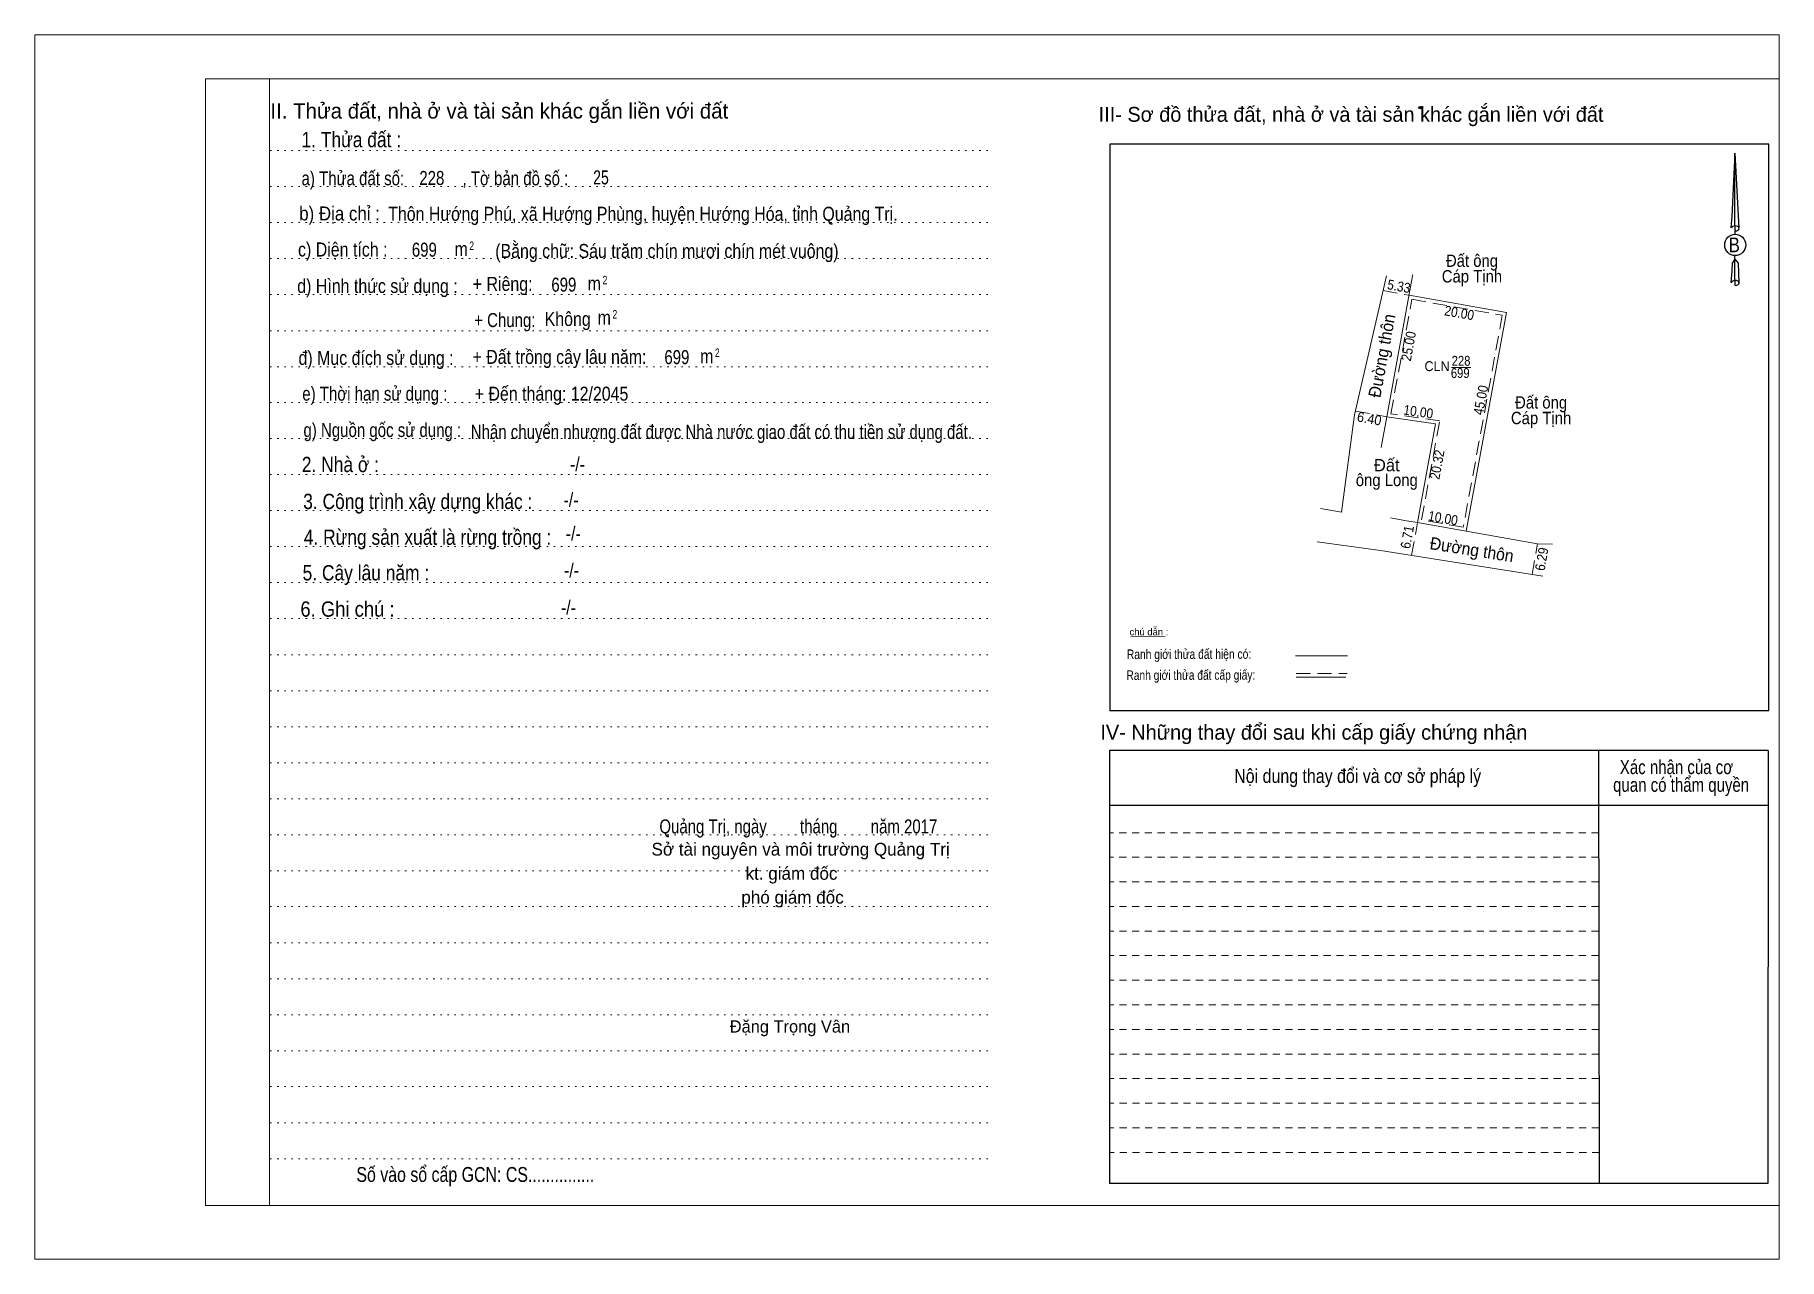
# Model space of a CAD drawing. Header units: metres. Extents: x 536635 to 537654, y 1852544 to 1852837.
# Drawn here: x 537053.5 to 537459.4, y 1852545.5 to 1852830.3 of the extents above; entities that cross this region are included whole.
import ezdxf
from ezdxf.enums import TextEntityAlignment as Align

# ---------------------------------------------------------------- set-up
doc = ezdxf.new("R2010")
doc.units = ezdxf.units.M
doc.header["$LTSCALE"] = 1.1
doc.header["$PDMODE"] = 32
doc.header["$PDSIZE"] = 0.55
for name, pattern in [('DOTTED', [1.5, 0.3, -1.2]), ('MEDIUM_DASHED', [4.5, 3, -1.5]), ('SHORT_DASHED', [2.7, 1.5, -1.2])]:
    doc.linetypes.add(name, pattern=pattern)
for name, color, linetype, lineweight in [('1', 7, 'DOTTED', 13), ('18', 7, 'Continuous', 25), ('2', 7, 'SHORT_DASHED', 13), ('28', 7, 'Continuous', 25), ('55', 7, 'Continuous', 13)]:
    doc.layers.add(name, color=color, linetype=linetype, lineweight=lineweight)

msp = doc.modelspace()

# ---------------------------------------------------------------- texts
at = {"layer": '18'}
for s, height, p in [('II. Thửa đất, nhà ở và tài sản khác gắn liền với đất', 3.56, (537161.55, 1852810.84)), ('Sở tài nguyên và môi trường Quảng Trị', 2.967, (537231.67, 1852639.36)), ('kt. giám đốc', 2.967, (537229.54, 1852633.74)), ('phó giám đốc', 2.967, (537229.78, 1852628.18)), ('Đặng Trọng Vân', 2.855, (537229.18, 1852598.18))]:
    msp.add_text(s, height=height, dxfattribs=at).set_placement(p, align=Align.CENTER)
for s, height, width, p in [('1. Thửa đất :', 3.56, 0.85, (537127.11, 1852804.16)), ('a) Thửa đất số:              , Tờ bản đồ số : ', 3.264, 0.8, (537147.05, 1852795.3)), ('228', 3.26, 0.8, (537145.85, 1852795.38)), ('25', 3.26, 0.75, (537185.21, 1852795.52)), ('b) Địa chỉ : ', 3.264, 0.9, (537124.92, 1852787.12)), ('c) Diện tích :                                                   ', 3.264, 0.85, (537151.41, 1852778.74)), ('699', 3.26, 0.8, (537144.11, 1852778.7)), (' m', 3.264, 0.85, (537152.16, 1852778.86)), ('2', 1.978, 0.75, (537155.12, 1852780.26)), ('B', 3.418, 0.85, (537448.93, 1852779.74)), ('d) Hình thức sử dụng :', 3.264, 0.85, (537133.2, 1852770.26)), ('+ Riêng: ', 3.264, 0.85, (537162.84, 1852770.74)), ('699', 3.26, 0.8, (537176.57, 1852770.56)), (' m', 3.264, 0.85, (537183.14, 1852770.84)), ('2', 1.978, 0.75, (537186.14, 1852772.28)), ('       + Chung:', 3.264, 0.8, (537159.44, 1852762.32)), ('Không', 3.264, 0.85, (537177.46, 1852762.58)), (' m', 3.264, 0.85, (537185.46, 1852762.9)), ('2', 1.978, 0.75, (537188.44, 1852764.3)), ('đ) Mục đích sử dụng :', 3.264, 0.85, (537132.87, 1852753.52)), ('+ Đất trồng cây lâu năm:', 3.261, 0.85, (537175.55, 1852753.76)), ('699', 3.26, 0.8, (537202.87, 1852753.7)), ('2', 1.978, 0.75, (537212.28, 1852755.36)), (' m', 3.264, 0.85, (537209.3, 1852753.92)), ('e) Thời hạn sử dụng :', 3.264, 0.8, (537132.58, 1852745.2)), ('g) Nguồn gốc sử dụng :', 3.264, 0.8, (537134.33, 1852736.74)), ('2. Nhà ở :', 3.56, 0.85, (537124.58, 1852728.58)), ('3. Công trình xây dựng khác :', 3.56, 0.85, (537142.58, 1852719.98)), ('4. Rừng sản xuất là rừng trồng :', 3.56, 0.85, (537144.85, 1852711.66)), ('5. Cây lâu năm :', 3.56, 0.85, (537130.51, 1852703.38)), ('6. Ghi chú :', 3.56, 0.9, (537126.22, 1852694.94)), ('Quảng Trị, ngày        tháng        năm 2017', 3.256, 0.8, (537231.14, 1852644.52)), ('Số vào sổ cấp GCN: CS...............', 3.461, 0.8, (537155.97, 1852563.44))]:
    msp.add_text(s, height=height, dxfattribs=dict(at, width=width)).set_placement(p, align=Align.CENTER)
for s, width, p in [('Thôn Hướng Phú, xã Hướng Phùng, huyện Hướng Hóa, tỉnh Quảng Trị.', 0.85, (537135.69, 1852787.04)), ('(Bằng chữ: Sáu trăm chín mươi chín mét vuông)', 0.85, (537160.61, 1852778.4)), ('+ Đến tháng: 12/2045', 0.85, (537155.83, 1852745.2)), ('Nhận chuyển nhượng đất được Nhà nước giao đất có thu tiền sử dụng đất.', 0.8, (537154.91, 1852736.32))]:
    msp.add_text(s, height=3.26, dxfattribs=dict(at, width=width)).set_placement(p)
at = {"layer": '2'}
for s, height, width, p in [('Đất ông', 2.875, 0.9, (537387.895, 1852776.33)), ('Cáp Tịnh', 2.875, 0.9, (537387.885, 1852772.7)), ('CLN', 2.3, 0.95, (537379.765, 1852752.08)), ('228', 2.3, 0.85, (537385.35, 1852753.32)), ('699', 2.3, 0.85, (537385.155, 1852750.48)), ('Đất ông', 2.875, 0.9, (537403.975, 1852743.36)), ('Cáp Tịnh', 2.875, 0.9, (537403.975, 1852739.73)), ('ông Long', 2.875, 0.9, (537368.07, 1852725.32))]:
    msp.add_text(s, height=height, dxfattribs=dict(at, width=width)).set_placement(p, align=Align.CENTER)
for s, height, rotation, width, p in [('5.33', 2.3, 349.655, 0.9, (537370.678, 1852770.689)), ('Đường thôn', 2.875, 79.586, 0.95, (537368.331, 1852755.4)), ('20.00', 2.3, 349.982, 0.9, (537384.74, 1852764.494)), ('25.00', 2.3, 79.58, 0.9, (537374.272, 1852757.672)), ('45.00', 2.3, 79.566, 0.9, (537391.073, 1852745.132)), ('6.40', 2.3, 349.655, 0.95, (537363.793, 1852739.897)), ('10.00', 2.3, 351.724, 0.9, (537375.249, 1852741.495)), ('20.32', 2.3, 79.564, 0.9, (537380.902, 1852730.127)), ('10.00', 2.3, 349.982, 0.9, (537380.96, 1852716.744)), ('6.71', 2.3, 79.962, 0.9, (537373.955, 1852713.275)), ('Đường thôn', 2.875, 350.952, 0.95, (537387.634, 1852709.14)), ('6.29', 2.3, 79.923, 0.9, (537405.236, 1852708.134))]:
    msp.add_text(s, height=height, rotation=rotation, dxfattribs=dict(at, width=width)).set_placement(p, align=Align.CENTER)
msp.add_text('Đất', height=2.875, dxfattribs=at).set_placement((537368.065, 1852728.77), align=Align.CENTER)
at = {"layer": '28'}
for s, p in [('III- Sơ đồ thửa đất, nhà ở và tài sản khác gắn liền với đất', (537359.75, 1852810.08)), ('IV- Những thay đổi sau khi cấp giấy chứng nhận', (537351.1, 1852666.32))]:
    msp.add_text(s, height=3.462, dxfattribs=at).set_placement(p, align=Align.CENTER)
for s, width, p in [('-/-', 0.85, (537179.74, 1852728.78)), ('-/-', 0.85, (537178.24, 1852720.5)), ('-/-', 0.85, (537178.76, 1852712.66)), ('-/-', 0.85, (537178.36, 1852704.1)), ('-/-', 0.85, (537177.64, 1852695.46)), ('Nội dung thay đổi và cơ sở pháp lý', 0.85, (537361.3, 1852656.26)), ('Xác nhận của cơ', 0.8, (537435.47, 1852658.32)), (' quan có thẩm quyền', 0.8, (537436.07, 1852654.2))]:
    msp.add_text(s, height=3.264, dxfattribs=dict(at, width=width)).set_placement(p, align=Align.CENTER)
at = {"layer": '55'}
msp.add_text('chú dẫn :', height=1.64, rotation=359.974, dxfattribs=at).set_placement((537312.715, 1852690.598), align=Align.CENTER)
at = {"layer": '55', "width": 0.8}
for s, height, p in [('Ranh giới thửa đất hiện có:', 2.233, (537322.052, 1852685.115)), ('Ranh giới thửa đất cấp giấy:', 2.223, (537322.472, 1852680.256))]:
    msp.add_text(s, height=height, rotation=0.135, dxfattribs=at).set_placement(p, align=Align.CENTER)

# ---------------------------------------------------------------- linework, layer by layer
at = {"layer": '1', "linetype": 'Continuous'}
for p, q in [((537093.22, 1852820.04), (537459.36, 1852820.04)), ((537093.22, 1852820.04), (537093.22, 1852557.94)), ((537459.36, 1852820.04), (537459.36, 1852555.74)), ((537093.22, 1852557.94), (537459.36, 1852557.94))]:
    msp.add_line(p, q, dxfattribs=at)
at = {"layer": '1'}
for p, q in [((537108.08, 1852820.04), (537108.08, 1852557.94)), ((537108.08, 1852820.04), (537108.08, 1852557.94)), ((537108.24, 1852803.4), (537275.42, 1852803.4)), ((537108.24, 1852795.02), (537275.42, 1852795.02)), ((537108.24, 1852786.66), (537275.42, 1852786.66)), ((537108.24, 1852778.28), (537275.42, 1852778.28)), ((537108.24, 1852769.9), (537275.42, 1852769.9)), ((537108.24, 1852761.48), (537275.42, 1852761.48)), ((537108.24, 1852753.1), (537275.42, 1852753.1)), ((537108.24, 1852744.78), (537275.42, 1852744.78)), ((537108.24, 1852736.38), (537275.42, 1852736.38)), ((537108.24, 1852728), (537275.42, 1852728)), ((537108.24, 1852719.64), (537275.42, 1852719.64)), ((537108.24, 1852711.26), (537275.42, 1852711.26)), ((537108.24, 1852702.88), (537275.42, 1852702.88)), ((537108.24, 1852694.5), (537275.42, 1852694.5)), ((537108.24, 1852686.1), (537275.42, 1852686.1)), ((537108.24, 1852677.72), (537275.42, 1852677.72)), ((537108.24, 1852669.32), (537275.42, 1852669.32)), ((537108.24, 1852660.96), (537275.42, 1852660.96)), ((537108.24, 1852652.58), (537275.42, 1852652.58)), ((537108.24, 1852644.22), (537275.42, 1852644.22)), ((537108.24, 1852635.8), (537275.42, 1852635.8)), ((537108.24, 1852627.48), (537275.42, 1852627.48)), ((537108.24, 1852619.1), (537275.42, 1852619.1)), ((537108.24, 1852610.72), (537275.42, 1852610.72)), ((537108.24, 1852602.3), (537275.42, 1852602.3)), ((537108.24, 1852593.94), (537275.42, 1852593.94)), ((537108.24, 1852585.6), (537275.42, 1852585.6)), ((537108.24, 1852577.18), (537275.42, 1852577.18)), ((537108.24, 1852568.84), (537275.42, 1852568.84))]:
    msp.add_line(p, q, dxfattribs=at)
at = {"layer": '1', "linetype": 'Continuous'}
for points in [[(537053.48, 1852545.48), (537459.36, 1852545.48), (537459.36, 1852830.3), (537053.48, 1852830.3)], [(537108.08, 1852820.04), (537459.36, 1852820.04), (537459.36, 1852557.94), (537108.08, 1852557.94)]]:
    msp.add_lwpolyline(points, close=True, dxfattribs=at)
at = {"layer": '18'}
for p, q in [((537449.08, 1852802.8), (537450, 1852785.32)), ((537449.08, 1852802.8), (537450, 1852785.32)), ((537449.08, 1852802.8), (537450, 1852785.32)), ((537448.36, 1852788.06), (537448.16, 1852785.4)), ((537449.08, 1852785.9), (537449.08, 1852785.24)), ((537450, 1852785.32), (537450, 1852785.4)), ((537449.08, 1852785.24), (537449.08, 1852784.76)), ((537449.08, 1852784.76), (537449.08, 1852784.02)), ((537449.08, 1852784.76), (537449.08, 1852784.02)), ((537449.08, 1852784.76), (537449.08, 1852784.02)), ((537449.08, 1852778.16), (537449.08, 1852778.98)), ((537449.08, 1852778.16), (537449.08, 1852778.98)), ((537449.08, 1852778.16), (537449.08, 1852778.98)), ((537449.08, 1852778.16), (537449.82, 1852777.2)), ((537449.08, 1852778.16), (537449.82, 1852777.2)), ((537449.08, 1852778.16), (537449.82, 1852777.2)), ((537449.08, 1852773.22), (537449.08, 1852772.58)), ((537449.82, 1852777.2), (537450, 1852772.62)), ((537449.82, 1852777.2), (537450, 1852772.62)), ((537449.82, 1852777.2), (537450, 1852772.62)), ((537449.08, 1852772.58), (537449.08, 1852772.02)), ((537450, 1852772.62), (537450, 1852772.66))]:
    msp.add_line(p, q, dxfattribs=at)
for points in [[(537449.08, 1852785.9), (537449.08, 1852802.8), (537448.36, 1852788.06)], [(537449.08, 1852773.22), (537449.08, 1852778.16), (537448.46, 1852777.2), (537448.36, 1852775.36), (537448.16, 1852772.66)]]:
    msp.add_lwpolyline(points, dxfattribs=at)
for centre, start_param, end_param in [((537449.14, 1852785.281), 1.5707963, 3.074452), ((537449.14, 1852785.281), 0.0671406, 1.5707963), ((537449.14, 1852785.281), 4.712389, 6.2831853), ((537449.14, 1852772.581), 2.4910694, 3.0742784), ((537449.14, 1852772.581), 1.5707963, 2.4910694), ((537449.14, 1852772.581), 0.0671406, 1.5707963), ((537449.14, 1852772.581), 4.712389, 6.2831853)]:
    msp.add_ellipse(centre, major_axis=(0.897, 0), ratio=0.655448, start_param=start_param, end_param=end_param, dxfattribs=at)
msp.add_ellipse((537449.139, 1852781.447), major_axis=(0, 2.488), ratio=0.983453, dxfattribs=at)
at = {"layer": '2', "linetype": 'Continuous'}
for p, q in [((537360.59, 1852741.88), (537368, 1852774.23)), ((537373.24, 1852769.72), (537395.9, 1852765.72)), ((537386.52, 1852714.82), (537395.9, 1852765.72)), ((537383.12, 1852752.95), (537387.6, 1852752.95)), ((537379.43, 1852739.8), (537368.04, 1852741.45)), ((537375.2, 1852716.82), (537379.43, 1852739.8)), ((537386.52, 1852714.82), (537375.2, 1852716.82)), ((537366.64, 1852710.37), (537351.9, 1852712.32)), ((537386.52, 1852714.82), (537403.15, 1852711.87)), ((537404.34, 1852704.36), (537366.64, 1852710.37)), ((537403.15, 1852711.87), (537406.6, 1852711.84))]:
    msp.add_line(p, q, dxfattribs=at)
at = {"layer": '2', "linetype": 'MEDIUM_DASHED'}
for p, q in [((537367.21, 1852770.83), (537373.24, 1852769.72)), ((537360.8, 1852742.77), (537368.04, 1852741.45)), ((537368.19, 1852741.43), (537368.04, 1852741.45)), ((537373.85, 1852709.22), (537375.2, 1852716.82)), ((537401.89, 1852704.76), (537403.15, 1852711.87))]:
    msp.add_line(p, q, dxfattribs=at)
at = {"layer": '2'}
for p, q in [((537417.36, 1852638.96), (537303.52, 1852638.96)), ((537417.38, 1852633.26), (537303.52, 1852633.26)), ((537417.38, 1852627.54), (537303.52, 1852627.54)), ((537417.38, 1852621.8), (537303.52, 1852621.8)), ((537417.38, 1852616.1), (537303.52, 1852616.1)), ((537417.38, 1852610.36), (537303.52, 1852610.36)), ((537417.38, 1852604.64), (537303.52, 1852604.64)), ((537417.42, 1852598.92), (537303.52, 1852598.92)), ((537417.44, 1852593.16), (537303.52, 1852593.16)), ((537417.44, 1852587.5), (537303.52, 1852587.5)), ((537417.44, 1852581.76), (537303.52, 1852581.76)), ((537417.44, 1852576.04), (537303.52, 1852576.04)), ((537417.48, 1852570.3), (537303.52, 1852570.3))]:
    msp.add_line(p, q, dxfattribs=at)
at = {"layer": '2', "linetype": 'Continuous'}
for points in [[(537374.13, 1852774.56), (537374.07, 1852774.23), (537368.04, 1852741.45)], [(537360.59, 1852741.88), (537357.53, 1852719.26), (537352.63, 1852720.12)], [(537368.04, 1852741.45), (537367.19, 1852736.85), (537366.72, 1852734.29)], [(537368.96, 1852717.92), (537372.63, 1852717.27), (537375.2, 1852716.82)]]:
    msp.add_lwpolyline(points, dxfattribs=at)
at = {"layer": '2', "linetype": 'MEDIUM_DASHED'}
msp.add_lwpolyline([(537373.9, 1852768.78), (537394.95, 1852765.06), (537385.87, 1852715.76), (537376.14, 1852717.47), (537380.38, 1852740.47), (537369, 1852742.13)], close=True, dxfattribs=at)
at = {"layer": '28'}
for p, q in [((537303.64, 1852804.88), (537303.64, 1852673.06)), ((537456.94, 1852673.06), (537303.64, 1852673.06)), ((537417.36, 1852663.78), (537417.48, 1852563.1)), ((537456.8, 1852663.78), (537456.76, 1852563.1)), ((537456.8, 1852650.98), (537303.52, 1852650.98)), ((537456.76, 1852563.1), (537303.52, 1852563.1))]:
    msp.add_line(p, q, dxfattribs=at)
at = {"layer": '28', "linetype": 'SHORT_DASHED', "lineweight": 13}
msp.add_line((537417.36, 1852644.64), (537303.52, 1852644.64), dxfattribs=at)
at = {"layer": '28'}
for points in [[(537456.94, 1852673.06), (537456.94, 1852804.88), (537303.64, 1852804.88)], [(537456.8, 1852663.78), (537303.52, 1852663.78), (537303.52, 1852563.1)]]:
    msp.add_lwpolyline(points, dxfattribs=at)
msp.add_point((537375.78, 1852813.38), dxfattribs=at)
at = {"layer": '55'}
for p, q in [((537308.52, 1852690.26), (537316.5, 1852690.38)), ((537346.86, 1852685.8), (537358.92, 1852685.8)), ((537347, 1852680.86), (537358.56, 1852680.86)), ((537347, 1852680.86), (537358.56, 1852680.86))]:
    msp.add_line(p, q, dxfattribs=at)
at = {"layer": '55', "linetype": 'MEDIUM_DASHED'}
msp.add_line((537346.98, 1852681.74), (537358.82, 1852681.74), dxfattribs=at)

msp.set_redraw_order([(e.dxf.handle, doc.entitydb.next_handle()) for e in msp.query("TEXT MTEXT ATTDEF DIMENSION ARC_DIMENSION")])  # texts and dimensions are drawn at this point

doc.saveas('drawing.dxf')
